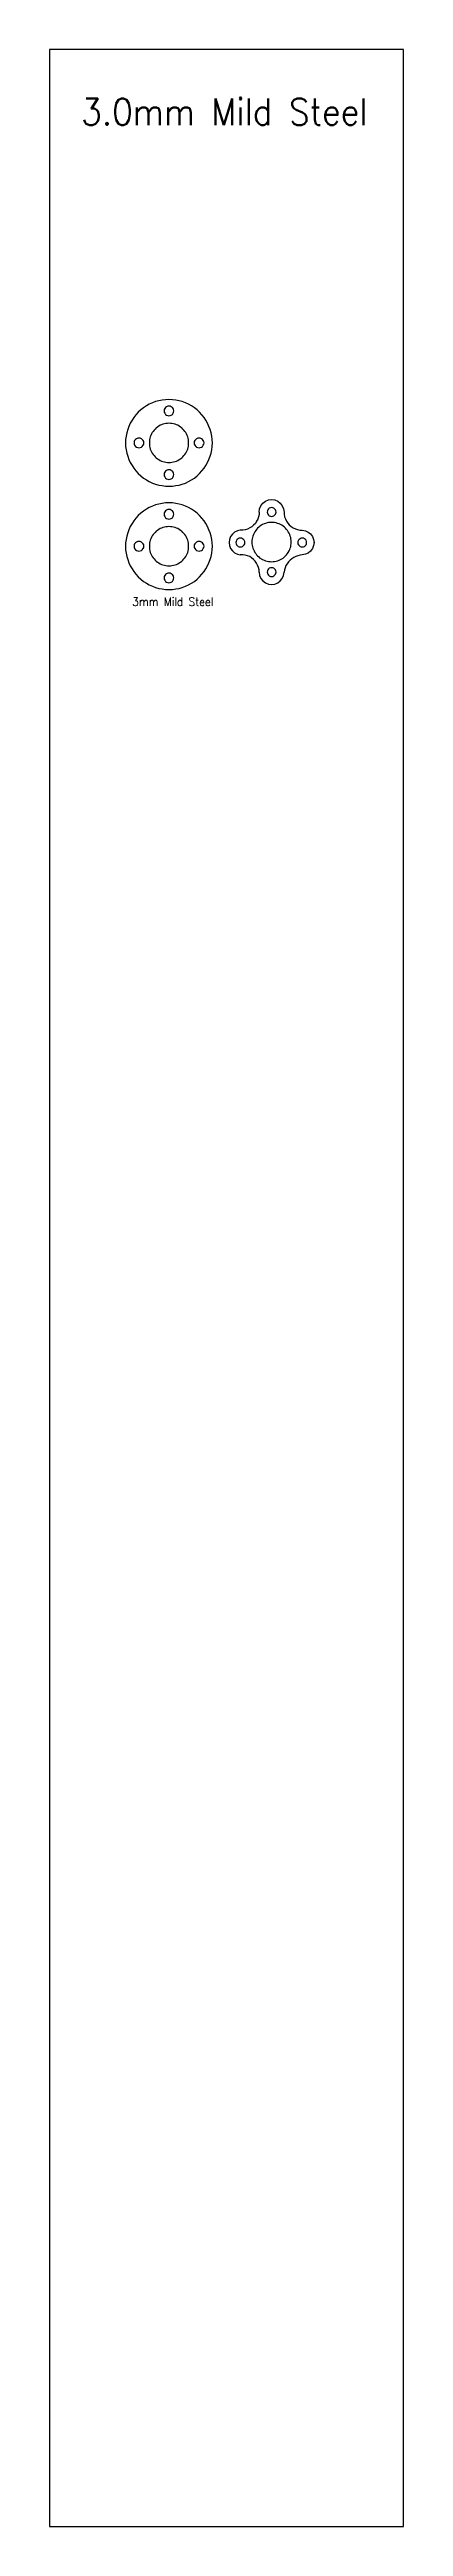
# Model space of a CAD drawing. Header units: millimetres. Extents: x -200 to 3600, y -1100 to 300.
# Drawn here: x 3400 to 3600, y -1100 to 300 of the extents above; entities that cross this region are included whole.
import ezdxf

# ---------------------------------------------------------------- set-up
doc = ezdxf.new("R2010")
doc.units = ezdxf.units.MM
doc.layers.get('0').update_dxf_attribs({"linetype": 'CONTINUOUS', "lineweight": 25, "true_color": 0xffffff})
doc.layers.add('Layer0', color=7, linetype='CONTINUOUS', true_color=0xffffff)
doc.styles.add('textstyle12', font='')
doc.styles.add('textstyle18', font='')
doc.styles.get('textstyle12').set_extended_font_data('Standard')
doc.styles.get('textstyle18').set_extended_font_data('Standard')

msp = doc.modelspace()

# ---------------------------------------------------------------- texts
at = {"char_height": 4.763, "attachment_point": 2}
for s, insert, style in [('\\H14.9679;3.0mm Mild Steel', (3498.8, 272.3), 'textstyle18'), ('3mm Mild Steel', (3469.7, -9.7), 'textstyle12')]:
    msp.add_mtext(s, dxfattribs=dict(at, insert=insert, style=style))

# ---------------------------------------------------------------- linework, layer by layer
for p, q in [((3400, 300), (3400, -1100)), ((3600, 300), (3400, 300)), ((3600, -1100), (3600, 300)), ((3400, -1100), (3600, -1100))]:
    msp.add_line(p, q)
at = {"layer": 'Layer0'}
for p, q in [((3454.7, 98.6), (3453.1, 97.5)), ((3456.3, 99.5), (3454.7, 98.6)), ((3458.1, 100.3), (3456.3, 99.5)), ((3459.9, 101), (3458.1, 100.3)), ((3461.7, 101.5), (3459.9, 101)), ((3463.6, 101.9), (3461.7, 101.5)), ((3465.5, 102.1), (3463.6, 101.9)), ((3467.5, 102.2), (3465.5, 102.1)), ((3466.1, 98.1), (3465.5, 97.7)), ((3466.8, 98.4), (3466.1, 98.1)), ((3467.5, 98.5), (3466.8, 98.4)), ((3469.4, 102.1), (3467.5, 102.2)), ((3468.2, 98.4), (3467.5, 98.5)), ((3468.8, 98.1), (3468.2, 98.4)), ((3469.4, 97.7), (3468.8, 98.1)), ((3471.3, 101.9), (3469.4, 102.1)), ((3473.2, 101.5), (3471.3, 101.9)), ((3475, 101), (3473.2, 101.5)), ((3476.8, 100.3), (3475, 101)), ((3478.6, 99.5), (3476.8, 100.3)), ((3480.3, 98.6), (3478.6, 99.5)), ((3481.9, 97.5), (3480.3, 98.6)), ((3444.2, 85.2), (3443.6, 83.4)), ((3444.8, 87), (3444.2, 85.2)), ((3445.6, 88.8), (3444.8, 87)), ((3446.6, 90.5), (3445.6, 88.8)), ((3447.6, 92.1), (3446.6, 90.5)), ((3448.8, 93.6), (3447.6, 92.1)), ((3450.1, 95), (3448.8, 93.6)), ((3451.6, 96.3), (3450.1, 95)), ((3453.1, 97.5), (3451.6, 96.3)), ((3458.5, 84.2), (3458, 83.5)), ((3459.1, 84.9), (3458.5, 84.2)), ((3459.7, 85.5), (3459.1, 84.9)), ((3460.3, 86.1), (3459.7, 85.5)), ((3461, 86.6), (3460.3, 86.1)), ((3461.7, 87.1), (3461, 86.6)), ((3462.5, 87.6), (3461.7, 87.1)), ((3463.3, 87.9), (3462.5, 87.6)), ((3464.1, 88.2), (3463.3, 87.9)), ((3464.9, 88.5), (3464.1, 88.2)), ((3464.8, 96.5), (3464.7, 95.8)), ((3464.7, 95.8), (3464.8, 95)), ((3465.1, 97.1), (3464.8, 96.5)), ((3464.8, 95), (3465.1, 94.4)), ((3465.8, 88.6), (3464.9, 88.5)), ((3465.5, 97.7), (3465.1, 97.1)), ((3465.1, 94.4), (3465.5, 93.8)), ((3465.5, 93.8), (3466.1, 93.4)), ((3466.6, 88.7), (3465.8, 88.6)), ((3466.1, 93.4), (3466.8, 93.1)), ((3467.5, 88.8), (3466.6, 88.7)), ((3466.8, 93.1), (3467.5, 93)), ((3467.5, 93), (3468.2, 93.1)), ((3468.4, 88.7), (3467.5, 88.8)), ((3468.2, 93.1), (3468.8, 93.4)), ((3469.2, 88.6), (3468.4, 88.7)), ((3468.8, 93.4), (3469.4, 93.8)), ((3470.1, 88.5), (3469.2, 88.6)), ((3469.8, 97.1), (3469.4, 97.7)), ((3469.4, 93.8), (3469.8, 94.4)), ((3470.1, 96.5), (3469.8, 97.1)), ((3469.8, 94.4), (3470.1, 95)), ((3470.2, 95.8), (3470.1, 96.5)), ((3470.1, 95), (3470.2, 95.8)), ((3470.9, 88.2), (3470.1, 88.5)), ((3471.7, 87.9), (3470.9, 88.2)), ((3472.5, 87.6), (3471.7, 87.9)), ((3473.3, 87.1), (3472.5, 87.6)), ((3474, 86.6), (3473.3, 87.1)), ((3474.7, 86.1), (3474, 86.6)), ((3475.3, 85.5), (3474.7, 86.1)), ((3475.9, 84.9), (3475.3, 85.5)), ((3476.5, 84.2), (3475.9, 84.9)), ((3477, 83.5), (3476.5, 84.2)), ((3483.4, 96.3), (3481.9, 97.5)), ((3484.8, 95), (3483.4, 96.3)), ((3486.1, 93.6), (3484.8, 95)), ((3487.3, 92.1), (3486.1, 93.6)), ((3488.4, 90.5), (3487.3, 92.1)), ((3489.3, 88.8), (3488.4, 90.5)), ((3490.1, 87), (3489.3, 88.8)), ((3490.8, 85.2), (3490.1, 87)), ((3491.3, 83.4), (3490.8, 85.2)), ((3443.3, 81.5), (3443, 79.6)), ((3443, 79.6), (3443, 77.7)), ((3443, 77.7), (3443, 75.7)), ((3443, 75.7), (3443.3, 73.8)), ((3443.6, 83.4), (3443.3, 81.5)), ((3443.3, 73.8), (3443.6, 71.9)), ((3443.6, 71.9), (3444.2, 70.1)), ((3444.2, 70.1), (3444.8, 68.3)), ((3448.1, 79), (3447.8, 78.4)), ((3447.8, 78.4), (3447.8, 77.7)), ((3447.8, 77.7), (3447.8, 77)), ((3447.8, 77), (3448.1, 76.3)), ((3448.6, 79.6), (3448.1, 79)), ((3448.1, 76.3), (3448.6, 75.7)), ((3449.1, 80), (3448.6, 79.6)), ((3448.6, 75.7), (3449.1, 75.3)), ((3449.8, 80.3), (3449.1, 80)), ((3449.1, 75.3), (3449.8, 75)), ((3450.5, 80.4), (3449.8, 80.3)), ((3449.8, 75), (3450.5, 74.9)), ((3451.2, 80.3), (3450.5, 80.4)), ((3450.5, 74.9), (3451.2, 75)), ((3451.9, 80), (3451.2, 80.3)), ((3451.2, 75), (3451.9, 75.3)), ((3452.4, 79.6), (3451.9, 80)), ((3451.9, 75.3), (3452.4, 75.7)), ((3452.9, 79), (3452.4, 79.6)), ((3452.4, 75.7), (3452.9, 76.3)), ((3453.2, 78.4), (3452.9, 79)), ((3452.9, 76.3), (3453.2, 77)), ((3453.3, 77.7), (3453.2, 78.4)), ((3453.2, 77), (3453.3, 77.7)), ((3456.5, 79.4), (3456.4, 78.5)), ((3456.4, 78.5), (3456.4, 77.7)), ((3456.4, 77.7), (3456.4, 76.8)), ((3456.4, 76.8), (3456.5, 75.9)), ((3456.7, 80.3), (3456.5, 79.4)), ((3456.5, 75.9), (3456.7, 75.1)), ((3456.9, 81.1), (3456.7, 80.3)), ((3456.7, 75.1), (3456.9, 74.2)), ((3457.2, 81.9), (3456.9, 81.1)), ((3456.9, 74.2), (3457.2, 73.4)), ((3457.6, 82.7), (3457.2, 81.9)), ((3457.2, 73.4), (3457.6, 72.6)), ((3458, 83.5), (3457.6, 82.7)), ((3457.6, 72.6), (3458, 71.9)), ((3458, 71.9), (3458.5, 71.1)), ((3458.5, 71.1), (3459.1, 70.5)), ((3459.1, 70.5), (3459.7, 69.8)), ((3475.3, 69.8), (3475.9, 70.5)), ((3475.9, 70.5), (3476.5, 71.1)), ((3476.5, 71.1), (3477, 71.9)), ((3477.4, 82.7), (3477, 83.5)), ((3477, 71.9), (3477.4, 72.6)), ((3477.8, 81.9), (3477.4, 82.7)), ((3477.4, 72.6), (3477.8, 73.4)), ((3478.1, 81.1), (3477.8, 81.9)), ((3477.8, 73.4), (3478.1, 74.2)), ((3478.3, 80.3), (3478.1, 81.1)), ((3478.1, 74.2), (3478.3, 75.1)), ((3478.5, 79.4), (3478.3, 80.3)), ((3478.3, 75.1), (3478.5, 75.9)), ((3478.6, 78.5), (3478.5, 79.4)), ((3478.5, 75.9), (3478.6, 76.8)), ((3478.6, 77.7), (3478.6, 78.5)), ((3478.6, 76.8), (3478.6, 77.7)), ((3482.1, 79), (3481.8, 78.4)), ((3481.8, 78.4), (3481.8, 77.7)), ((3481.8, 77.7), (3481.8, 77)), ((3481.8, 77), (3482.1, 76.3)), ((3482.6, 79.6), (3482.1, 79)), ((3482.1, 76.3), (3482.6, 75.7)), ((3483.1, 80), (3482.6, 79.6)), ((3482.6, 75.7), (3483.1, 75.3)), ((3483.8, 80.3), (3483.1, 80)), ((3483.1, 75.3), (3483.8, 75)), ((3484.5, 80.4), (3483.8, 80.3)), ((3483.8, 75), (3484.5, 74.9)), ((3485.2, 80.3), (3484.5, 80.4)), ((3484.5, 74.9), (3485.2, 75)), ((3485.9, 80), (3485.2, 80.3)), ((3485.2, 75), (3485.9, 75.3)), ((3486.4, 79.6), (3485.9, 80)), ((3485.9, 75.3), (3486.4, 75.7)), ((3486.9, 79), (3486.4, 79.6)), ((3486.4, 75.7), (3486.9, 76.3)), ((3487.2, 78.4), (3486.9, 79)), ((3486.9, 76.3), (3487.2, 77)), ((3487.3, 77.7), (3487.2, 78.4)), ((3487.2, 77), (3487.3, 77.7)), ((3490.1, 68.3), (3490.8, 70.1)), ((3490.8, 70.1), (3491.3, 71.9)), ((3491.7, 81.5), (3491.3, 83.4)), ((3491.3, 71.9), (3491.7, 73.8)), ((3491.9, 79.6), (3491.7, 81.5)), ((3491.7, 73.8), (3491.9, 75.7)), ((3492, 77.7), (3491.9, 79.6)), ((3491.9, 75.7), (3492, 77.7)), ((3444.8, 68.3), (3445.6, 66.5)), ((3445.6, 66.5), (3446.6, 64.9)), ((3446.6, 64.9), (3447.6, 63.3)), ((3447.6, 63.3), (3448.8, 61.8)), ((3448.8, 61.8), (3450.1, 60.3)), ((3450.1, 60.3), (3451.6, 59)), ((3451.6, 59), (3453.1, 57.8)), ((3453.1, 57.8), (3454.7, 56.8)), ((3454.7, 56.8), (3456.3, 55.8)), ((3459.7, 69.8), (3460.3, 69.2)), ((3460.3, 69.2), (3461, 68.7)), ((3461, 68.7), (3461.7, 68.2)), ((3461.7, 68.2), (3462.5, 67.8)), ((3462.5, 67.8), (3463.3, 67.4)), ((3463.3, 67.4), (3464.1, 67.1)), ((3464.1, 67.1), (3464.9, 66.9)), ((3464.8, 60.5), (3464.7, 59.8)), ((3464.7, 59.8), (3464.8, 59)), ((3465.1, 61.1), (3464.8, 60.5)), ((3464.8, 59), (3465.1, 58.4)), ((3464.9, 66.9), (3465.8, 66.7)), ((3465.5, 61.7), (3465.1, 61.1)), ((3465.1, 58.4), (3465.5, 57.8)), ((3466.1, 62.1), (3465.5, 61.7)), ((3465.5, 57.8), (3466.1, 57.4)), ((3465.8, 66.7), (3466.6, 66.6)), ((3466.8, 62.4), (3466.1, 62.1)), ((3466.1, 57.4), (3466.8, 57.1)), ((3466.6, 66.6), (3467.5, 66.6)), ((3467.5, 62.5), (3466.8, 62.4)), ((3466.8, 57.1), (3467.5, 57)), ((3467.5, 66.6), (3468.4, 66.6)), ((3468.2, 62.4), (3467.5, 62.5)), ((3467.5, 57), (3468.2, 57.1)), ((3468.8, 62.1), (3468.2, 62.4)), ((3468.2, 57.1), (3468.8, 57.4)), ((3468.4, 66.6), (3469.2, 66.7)), ((3469.4, 61.7), (3468.8, 62.1)), ((3468.8, 57.4), (3469.4, 57.8)), ((3469.2, 66.7), (3470.1, 66.9)), ((3469.8, 61.1), (3469.4, 61.7)), ((3469.4, 57.8), (3469.8, 58.4)), ((3470.1, 60.5), (3469.8, 61.1)), ((3469.8, 58.4), (3470.1, 59)), ((3470.1, 66.9), (3470.9, 67.1)), ((3470.2, 59.8), (3470.1, 60.5)), ((3470.1, 59), (3470.2, 59.8)), ((3470.9, 67.1), (3471.7, 67.4)), ((3471.7, 67.4), (3472.5, 67.8)), ((3472.5, 67.8), (3473.3, 68.2)), ((3473.3, 68.2), (3474, 68.7)), ((3474, 68.7), (3474.7, 69.2)), ((3474.7, 69.2), (3475.3, 69.8)), ((3478.6, 55.8), (3480.3, 56.8)), ((3480.3, 56.8), (3481.9, 57.8)), ((3481.9, 57.8), (3483.4, 59)), ((3483.4, 59), (3484.8, 60.3)), ((3484.8, 60.3), (3486.1, 61.8)), ((3486.1, 61.8), (3487.3, 63.3)), ((3487.3, 63.3), (3488.4, 64.9)), ((3488.4, 64.9), (3489.3, 66.5)), ((3489.3, 66.5), (3490.1, 68.3)), ((3456.3, 55.8), (3458.1, 55)), ((3458.1, 55), (3459.9, 54.4)), ((3459.9, 42.6), (3458.1, 41.9)), ((3459.9, 54.4), (3461.7, 53.8)), ((3461.7, 43.1), (3459.9, 42.6)), ((3461.7, 53.8), (3463.6, 53.5)), ((3463.6, 43.5), (3461.7, 43.1)), ((3463.6, 53.5), (3465.5, 53.2)), ((3465.5, 43.7), (3463.6, 43.5)), ((3465.5, 53.2), (3467.5, 53.2)), ((3467.5, 43.8), (3465.5, 43.7)), ((3467.5, 53.2), (3469.4, 53.2)), ((3469.4, 43.7), (3467.5, 43.8)), ((3469.4, 53.2), (3471.3, 53.5)), ((3471.3, 43.5), (3469.4, 43.7)), ((3471.3, 53.5), (3473.2, 53.8)), ((3473.2, 43.1), (3471.3, 43.5)), ((3473.2, 53.8), (3475, 54.4)), ((3475, 42.6), (3473.2, 43.1)), ((3475, 54.4), (3476.8, 55)), ((3476.8, 41.9), (3475, 42.6)), ((3476.8, 55), (3478.6, 55.8)), ((3518.7, 40.4), (3519.4, 42.1)), ((3519.4, 42.1), (3520.5, 43.6)), ((3520.5, 43.6), (3522, 44.7)), ((3522, 44.7), (3523.7, 45.4)), ((3523.7, 45.4), (3525.5, 45.6)), ((3525.5, 45.6), (3527.3, 45.4)), ((3527.3, 45.4), (3529, 44.7)), ((3529, 44.7), (3530.4, 43.6)), ((3530.4, 43.6), (3531.5, 42.1)), ((3531.5, 42.1), (3532.2, 40.4)), ((3444.8, 28.6), (3444.2, 26.8)), ((3445.6, 30.4), (3444.8, 28.6)), ((3446.6, 32.1), (3445.6, 30.4)), ((3447.6, 33.7), (3446.6, 32.1)), ((3448.8, 35.2), (3447.6, 33.7)), ((3450.1, 36.6), (3448.8, 35.2)), ((3451.6, 37.9), (3450.1, 36.6)), ((3453.1, 39.1), (3451.6, 37.9)), ((3454.7, 40.2), (3453.1, 39.1)), ((3456.3, 41.1), (3454.7, 40.2)), ((3458.1, 41.9), (3456.3, 41.1)), ((3461, 28.2), (3460.3, 27.7)), ((3461.7, 28.7), (3461, 28.2)), ((3462.5, 29.2), (3461.7, 28.7)), ((3463.3, 29.5), (3462.5, 29.2)), ((3464.1, 29.8), (3463.3, 29.5)), ((3464.9, 30.1), (3464.1, 29.8)), ((3464.8, 38.1), (3464.7, 37.4)), ((3464.7, 37.4), (3464.8, 36.6)), ((3465.1, 38.7), (3464.8, 38.1)), ((3464.8, 36.6), (3465.1, 36)), ((3465.8, 30.2), (3464.9, 30.1)), ((3465.5, 39.3), (3465.1, 38.7)), ((3465.1, 36), (3465.5, 35.4)), ((3466.1, 39.7), (3465.5, 39.3)), ((3465.5, 35.4), (3466.1, 35)), ((3466.6, 30.3), (3465.8, 30.2)), ((3466.8, 40), (3466.1, 39.7)), ((3466.1, 35), (3466.8, 34.7)), ((3467.5, 30.4), (3466.6, 30.3)), ((3467.5, 40.1), (3466.8, 40)), ((3466.8, 34.7), (3467.5, 34.6)), ((3468.2, 40), (3467.5, 40.1)), ((3467.5, 34.6), (3468.2, 34.7)), ((3468.4, 30.3), (3467.5, 30.4)), ((3468.8, 39.7), (3468.2, 40)), ((3468.2, 34.7), (3468.8, 35)), ((3469.2, 30.2), (3468.4, 30.3)), ((3469.4, 39.3), (3468.8, 39.7)), ((3468.8, 35), (3469.4, 35.4)), ((3470.1, 30.1), (3469.2, 30.2)), ((3469.8, 38.7), (3469.4, 39.3)), ((3469.4, 35.4), (3469.8, 36)), ((3470.1, 38.1), (3469.8, 38.7)), ((3469.8, 36), (3470.1, 36.6)), ((3470.2, 37.4), (3470.1, 38.1)), ((3470.1, 36.6), (3470.2, 37.4)), ((3470.9, 29.8), (3470.1, 30.1)), ((3471.7, 29.5), (3470.9, 29.8)), ((3472.5, 29.2), (3471.7, 29.5)), ((3473.3, 28.7), (3472.5, 29.2)), ((3474, 28.2), (3473.3, 28.7)), ((3474.7, 27.7), (3474, 28.2)), ((3478.6, 41.1), (3476.8, 41.9)), ((3480.3, 40.2), (3478.6, 41.1)), ((3481.9, 39.1), (3480.3, 40.2)), ((3483.4, 37.9), (3481.9, 39.1)), ((3484.8, 36.6), (3483.4, 37.9)), ((3486.1, 35.2), (3484.8, 36.6)), ((3487.3, 33.7), (3486.1, 35.2)), ((3488.4, 32.1), (3487.3, 33.7)), ((3489.3, 30.4), (3488.4, 32.1)), ((3490.1, 28.6), (3489.3, 30.4)), ((3490.8, 26.8), (3490.1, 28.6)), ((3507.8, 28.4), (3506.2, 28)), ((3509.2, 28.4), (3507.8, 28.4)), ((3510.6, 28.6), (3509.2, 28.4)), ((3511.9, 29), (3510.6, 28.6)), ((3513.1, 29.6), (3511.9, 29)), ((3514.3, 30.3), (3513.1, 29.6)), ((3515.3, 31.2), (3514.3, 30.3)), ((3516.3, 32.2), (3515.3, 31.2)), ((3516.5, 28.1), (3516, 27.4)), ((3517, 33.4), (3516.3, 32.2)), ((3517, 28.8), (3516.5, 28.1)), ((3517.7, 34.6), (3517, 33.4)), ((3517.6, 29.5), (3517, 28.8)), ((3518.3, 30.1), (3517.6, 29.5)), ((3518.1, 35.9), (3517.7, 34.6)), ((3518.4, 37.2), (3518.1, 35.9)), ((3518.9, 30.6), (3518.3, 30.1)), ((3518.5, 38.6), (3518.4, 37.2)), ((3518.5, 38.6), (3518.7, 40.4)), ((3519.7, 31.1), (3518.9, 30.6)), ((3520.4, 31.5), (3519.7, 31.1)), ((3521.2, 31.9), (3520.4, 31.5)), ((3522, 32.2), (3521.2, 31.9)), ((3522.9, 32.4), (3522, 32.2)), ((3523.7, 32.6), (3522.9, 32.4)), ((3523.1, 39.3), (3523, 38.6)), ((3523, 38.6), (3523.1, 38)), ((3523.3, 39.9), (3523.1, 39.3)), ((3523.1, 38), (3523.3, 37.4)), ((3523.7, 40.4), (3523.3, 39.9)), ((3523.3, 37.4), (3523.7, 36.9)), ((3524.2, 40.8), (3523.7, 40.4)), ((3523.7, 36.9), (3524.2, 36.5)), ((3524.6, 32.7), (3523.7, 32.6)), ((3524.8, 41), (3524.2, 40.8)), ((3524.2, 36.5), (3524.8, 36.2)), ((3525.5, 32.7), (3524.6, 32.7)), ((3525.5, 41.1), (3524.8, 41)), ((3524.8, 36.2), (3525.5, 36.1)), ((3526.1, 41), (3525.5, 41.1)), ((3525.5, 36.1), (3526.1, 36.2)), ((3526.3, 32.7), (3525.5, 32.7)), ((3526.7, 40.8), (3526.1, 41)), ((3526.1, 36.2), (3526.7, 36.5)), ((3527.2, 32.6), (3526.3, 32.7)), ((3527.2, 40.4), (3526.7, 40.8)), ((3526.7, 36.5), (3527.2, 36.9)), ((3527.6, 39.9), (3527.2, 40.4)), ((3527.2, 36.9), (3527.6, 37.4)), ((3528.1, 32.4), (3527.2, 32.6)), ((3527.9, 39.3), (3527.6, 39.9)), ((3527.6, 37.4), (3527.9, 38)), ((3528, 38.6), (3527.9, 39.3)), ((3527.9, 38), (3528, 38.6)), ((3528.9, 32.2), (3528.1, 32.4)), ((3529.7, 31.9), (3528.9, 32.2)), ((3530.5, 31.5), (3529.7, 31.9)), ((3531.3, 31.1), (3530.5, 31.5)), ((3532, 30.6), (3531.3, 31.1)), ((3532.7, 30.1), (3532, 30.6)), ((3532.2, 40.4), (3532.5, 38.6)), ((3532.5, 38.6), (3532.6, 37.3)), ((3532.6, 37.3), (3532.8, 35.9)), ((3533.3, 29.5), (3532.7, 30.1)), ((3532.8, 35.9), (3533.3, 34.7)), ((3533.3, 34.7), (3533.9, 33.5)), ((3533.9, 28.8), (3533.3, 29.5)), ((3533.9, 33.5), (3534.6, 32.3)), ((3534.4, 28.1), (3533.9, 28.8)), ((3534.9, 27.4), (3534.4, 28.1)), ((3534.6, 32.3), (3535.5, 31.3)), ((3535.5, 31.3), (3536.5, 30.4)), ((3536.5, 30.4), (3537.7, 29.7)), ((3537.7, 29.7), (3538.9, 29.1)), ((3538.9, 29.1), (3540.2, 28.7)), ((3540.2, 28.7), (3541.5, 28.4)), ((3541.5, 28.4), (3542.8, 28.4)), ((3542.8, 28.4), (3544.6, 28)), ((3544.6, 28), (3546.2, 27.3)), ((3443.3, 23.1), (3443, 21.2)), ((3443, 21.2), (3443, 19.3)), ((3443, 19.3), (3443, 17.3)), ((3443, 17.3), (3443.3, 15.4)), ((3443.6, 25), (3443.3, 23.1)), ((3443.3, 15.4), (3443.6, 13.5)), ((3444.2, 26.8), (3443.6, 25)), ((3448.1, 20.6), (3447.8, 20)), ((3447.8, 20), (3447.8, 19.3)), ((3447.8, 19.3), (3447.8, 18.6)), ((3447.8, 18.6), (3448.1, 17.9)), ((3448.6, 21.2), (3448.1, 20.6)), ((3448.1, 17.9), (3448.6, 17.3)), ((3449.1, 21.6), (3448.6, 21.2)), ((3448.6, 17.3), (3449.1, 16.9)), ((3449.8, 21.9), (3449.1, 21.6)), ((3449.1, 16.9), (3449.8, 16.6)), ((3450.5, 22), (3449.8, 21.9)), ((3449.8, 16.6), (3450.5, 16.5)), ((3451.2, 21.9), (3450.5, 22)), ((3450.5, 16.5), (3451.2, 16.6)), ((3451.9, 21.6), (3451.2, 21.9)), ((3451.2, 16.6), (3451.9, 16.9)), ((3452.4, 21.2), (3451.9, 21.6)), ((3451.9, 16.9), (3452.4, 17.3)), ((3452.9, 20.6), (3452.4, 21.2)), ((3452.4, 17.3), (3452.9, 17.9)), ((3453.2, 20), (3452.9, 20.6)), ((3452.9, 17.9), (3453.2, 18.6)), ((3453.3, 19.3), (3453.2, 20)), ((3453.2, 18.6), (3453.3, 19.3)), ((3456.5, 21), (3456.4, 20.1)), ((3456.4, 20.1), (3456.4, 19.3)), ((3456.4, 19.3), (3456.4, 18.4)), ((3456.4, 18.4), (3456.5, 17.5)), ((3456.7, 21.9), (3456.5, 21)), ((3456.5, 17.5), (3456.7, 16.7)), ((3456.9, 22.7), (3456.7, 21.9)), ((3456.7, 16.7), (3456.9, 15.8)), ((3457.2, 23.5), (3456.9, 22.7)), ((3456.9, 15.8), (3457.2, 15)), ((3457.6, 24.3), (3457.2, 23.5)), ((3457.2, 15), (3457.6, 14.2)), ((3458, 25.1), (3457.6, 24.3)), ((3457.6, 14.2), (3458, 13.5)), ((3458.5, 25.8), (3458, 25.1)), ((3459.1, 26.5), (3458.5, 25.8)), ((3459.7, 27.1), (3459.1, 26.5)), ((3460.3, 27.7), (3459.7, 27.1)), ((3475.3, 27.1), (3474.7, 27.7)), ((3475.9, 26.5), (3475.3, 27.1)), ((3476.5, 25.8), (3475.9, 26.5)), ((3477, 25.1), (3476.5, 25.8)), ((3477.4, 24.3), (3477, 25.1)), ((3477, 13.5), (3477.4, 14.2)), ((3477.8, 23.5), (3477.4, 24.3)), ((3477.4, 14.2), (3477.8, 15)), ((3478.1, 22.7), (3477.8, 23.5)), ((3477.8, 15), (3478.1, 15.8)), ((3478.3, 21.9), (3478.1, 22.7)), ((3478.1, 15.8), (3478.3, 16.7)), ((3478.5, 21), (3478.3, 21.9)), ((3478.3, 16.7), (3478.5, 17.5)), ((3478.6, 20.1), (3478.5, 21)), ((3478.5, 17.5), (3478.6, 18.4)), ((3478.6, 19.3), (3478.6, 20.1)), ((3478.6, 18.4), (3478.6, 19.3)), ((3482.1, 20.6), (3481.8, 20)), ((3481.8, 20), (3481.8, 19.3)), ((3481.8, 19.3), (3481.8, 18.6)), ((3481.8, 18.6), (3482.1, 17.9)), ((3482.6, 21.2), (3482.1, 20.6)), ((3482.1, 17.9), (3482.6, 17.3)), ((3483.1, 21.6), (3482.6, 21.2)), ((3482.6, 17.3), (3483.1, 16.9)), ((3483.8, 21.9), (3483.1, 21.6)), ((3483.1, 16.9), (3483.8, 16.6)), ((3484.5, 22), (3483.8, 21.9)), ((3483.8, 16.6), (3484.5, 16.5)), ((3485.2, 21.9), (3484.5, 22)), ((3484.5, 16.5), (3485.2, 16.6)), ((3485.9, 21.6), (3485.2, 21.9)), ((3485.2, 16.6), (3485.9, 16.9)), ((3486.4, 21.2), (3485.9, 21.6)), ((3485.9, 16.9), (3486.4, 17.3)), ((3486.9, 20.6), (3486.4, 21.2)), ((3486.4, 17.3), (3486.9, 17.9)), ((3487.2, 20), (3486.9, 20.6)), ((3486.9, 17.9), (3487.2, 18.6)), ((3487.3, 19.3), (3487.2, 20)), ((3487.2, 18.6), (3487.3, 19.3)), ((3491.3, 25), (3490.8, 26.8)), ((3491.7, 23.1), (3491.3, 25)), ((3491.3, 13.5), (3491.7, 15.4)), ((3491.9, 21.2), (3491.7, 23.1)), ((3491.7, 15.4), (3491.9, 17.3)), ((3492, 19.3), (3491.9, 21.2)), ((3491.9, 17.3), (3492, 19.3)), ((3501.7, 23.1), (3501.5, 21.4)), ((3501.5, 21.6), (3501.5, 21.4)), ((3501.5, 21.4), (3501.7, 19.6)), ((3502.3, 24.7), (3501.7, 23.1)), ((3501.7, 19.6), (3502.3, 18)), ((3503.3, 26.1), (3502.3, 24.7)), ((3502.3, 18), (3503.3, 16.6)), ((3504.6, 27.2), (3503.3, 26.1)), ((3503.3, 16.6), (3504.6, 15.5)), ((3506.2, 28), (3504.6, 27.2)), ((3504.6, 15.5), (3506.2, 14.7)), ((3505.4, 22), (3505.3, 21.4)), ((3505.3, 21.4), (3505.4, 20.7)), ((3505.7, 22.6), (3505.4, 22)), ((3505.4, 20.7), (3505.7, 20.1)), ((3506.1, 23.1), (3505.7, 22.6)), ((3505.7, 20.1), (3506.1, 19.6)), ((3506.6, 23.5), (3506.1, 23.1)), ((3506.1, 19.6), (3506.6, 19.2)), ((3506.2, 14.7), (3507.8, 14.4)), ((3507.2, 23.8), (3506.6, 23.5)), ((3506.6, 19.2), (3507.2, 18.9)), ((3507.8, 23.9), (3507.2, 23.8)), ((3507.2, 18.9), (3507.8, 18.9)), ((3508.5, 23.8), (3507.8, 23.9)), ((3507.8, 18.9), (3508.5, 18.9)), ((3509.2, 14.4), (3507.8, 14.4)), ((3509.1, 23.5), (3508.5, 23.8)), ((3508.5, 18.9), (3509.1, 19.2)), ((3509.6, 23.1), (3509.1, 23.5)), ((3509.1, 19.2), (3509.6, 19.6)), ((3510.5, 14.2), (3509.2, 14.4)), ((3510, 22.6), (3509.6, 23.1)), ((3509.6, 19.6), (3510, 20.1)), ((3510.3, 22), (3510, 22.6)), ((3510, 20.1), (3510.3, 20.7)), ((3510.3, 21.4), (3510.3, 22)), ((3510.3, 20.7), (3510.3, 21.4)), ((3511.8, 13.9), (3510.5, 14.2)), ((3514.5, 23.4), (3514.4, 22.5)), ((3514.4, 22.5), (3514.4, 21.6)), ((3514.4, 21.6), (3514.4, 20.7)), ((3514.4, 20.7), (3514.5, 19.9)), ((3514.7, 24.2), (3514.5, 23.4)), ((3514.5, 19.9), (3514.7, 19)), ((3514.9, 25), (3514.7, 24.2)), ((3514.7, 19), (3514.9, 18.2)), ((3515.2, 25.9), (3514.9, 25)), ((3514.9, 18.2), (3515.2, 17.4)), ((3515.6, 26.7), (3515.2, 25.9)), ((3515.2, 17.4), (3515.6, 16.6)), ((3516, 27.4), (3515.6, 26.7)), ((3515.6, 16.6), (3516, 15.8)), ((3516, 15.8), (3516.5, 15.1)), ((3516.5, 15.1), (3517, 14.4)), ((3517, 14.4), (3517.6, 13.8)), ((3533.3, 13.8), (3533.9, 14.4)), ((3533.9, 14.4), (3534.4, 15.1)), ((3534.4, 15.1), (3534.9, 15.8)), ((3535.4, 26.7), (3534.9, 27.4)), ((3534.9, 15.8), (3535.4, 16.6)), ((3535.7, 25.9), (3535.4, 26.7)), ((3535.4, 16.6), (3535.7, 17.4)), ((3536, 25), (3535.7, 25.9)), ((3535.7, 17.4), (3536, 18.2)), ((3536.3, 24.2), (3536, 25)), ((3536, 18.2), (3536.3, 19)), ((3536.4, 23.4), (3536.3, 24.2)), ((3536.3, 19), (3536.4, 19.9)), ((3536.5, 22.5), (3536.4, 23.4)), ((3536.4, 19.9), (3536.5, 20.7)), ((3536.6, 21.6), (3536.5, 22.5)), ((3536.5, 20.7), (3536.6, 21.6)), ((3540.4, 22), (3540.3, 21.4)), ((3540.3, 21.4), (3540.4, 20.7)), ((3541.6, 14.2), (3540.3, 13.9)), ((3540.7, 22.6), (3540.4, 22)), ((3540.4, 20.7), (3540.7, 20.1)), ((3541.1, 23.1), (3540.7, 22.6)), ((3540.7, 20.1), (3541.1, 19.6)), ((3541.6, 23.5), (3541.1, 23.1)), ((3541.1, 19.6), (3541.6, 19.2)), ((3542.2, 23.8), (3541.6, 23.5)), ((3541.6, 19.2), (3542.2, 18.9)), ((3542.8, 14.4), (3541.6, 14.2)), ((3542.8, 23.9), (3542.2, 23.8)), ((3542.2, 18.9), (3542.8, 18.9)), ((3543.5, 23.8), (3542.8, 23.9)), ((3542.8, 18.9), (3543.5, 18.9)), ((3544.6, 14.7), (3542.8, 14.4)), ((3544.1, 23.5), (3543.5, 23.8)), ((3543.5, 18.9), (3544.1, 19.2)), ((3544.6, 23.1), (3544.1, 23.5)), ((3544.1, 19.2), (3544.6, 19.6)), ((3545, 22.6), (3544.6, 23.1)), ((3544.6, 19.6), (3545, 20.1)), ((3546.2, 15.4), (3544.6, 14.7)), ((3545.3, 22), (3545, 22.6)), ((3545, 20.1), (3545.3, 20.7)), ((3545.3, 21.4), (3545.3, 22)), ((3545.3, 20.7), (3545.3, 21.4)), ((3546.2, 27.3), (3547.5, 26.2)), ((3547.5, 16.5), (3546.2, 15.4)), ((3547.5, 26.2), (3548.6, 24.7)), ((3548.6, 18), (3547.5, 16.5)), ((3548.6, 24.7), (3549.2, 23.1)), ((3549.2, 19.6), (3548.6, 18)), ((3549.2, 23.1), (3549.5, 21.4)), ((3549.5, 21.4), (3549.2, 19.6)), ((3549.5, 21.4), (3549.5, 21.6)), ((3443.6, 13.5), (3444.2, 11.7)), ((3444.2, 11.7), (3444.8, 9.9)), ((3444.8, 9.9), (3445.6, 8.1)), ((3445.6, 8.1), (3446.6, 6.5)), ((3446.6, 6.5), (3447.6, 4.9)), ((3447.6, 4.9), (3448.8, 3.4)), ((3448.8, 3.4), (3450.1, 1.9)), ((3450.1, 1.9), (3451.6, 0.6)), ((3451.6, 0.6), (3453.1, -0.6)), ((3458, 13.5), (3458.5, 12.7)), ((3458.5, 12.7), (3459.1, 12.1)), ((3459.1, 12.1), (3459.7, 11.4)), ((3459.7, 11.4), (3460.3, 10.8)), ((3460.3, 10.8), (3461, 10.3)), ((3461, 10.3), (3461.7, 9.8)), ((3461.7, 9.8), (3462.5, 9.4)), ((3462.5, 9.4), (3463.3, 9)), ((3463.3, 9), (3464.1, 8.7)), ((3464.1, 8.7), (3464.9, 8.5)), ((3464.8, 2.1), (3464.7, 1.4)), ((3464.7, 1.4), (3464.8, 0.6)), ((3465.1, 2.7), (3464.8, 2.1)), ((3464.8, 0.6), (3465.1, 0)), ((3464.9, 8.5), (3465.8, 8.3)), ((3465.5, 3.3), (3465.1, 2.7)), ((3466.1, 3.7), (3465.5, 3.3)), ((3465.8, 8.3), (3466.6, 8.2)), ((3466.8, 4), (3466.1, 3.7)), ((3466.6, 8.2), (3467.5, 8.2)), ((3467.5, 4.1), (3466.8, 4)), ((3467.5, 8.2), (3468.4, 8.2)), ((3468.2, 4), (3467.5, 4.1)), ((3468.8, 3.7), (3468.2, 4)), ((3468.4, 8.2), (3469.2, 8.3)), ((3469.4, 3.3), (3468.8, 3.7)), ((3469.2, 8.3), (3470.1, 8.5)), ((3469.8, 2.7), (3469.4, 3.3)), ((3470.1, 2.1), (3469.8, 2.7)), ((3469.8, 0), (3470.1, 0.6)), ((3470.1, 8.5), (3470.9, 8.7)), ((3470.2, 1.4), (3470.1, 2.1)), ((3470.1, 0.6), (3470.2, 1.4)), ((3470.9, 8.7), (3471.7, 9)), ((3471.7, 9), (3472.5, 9.4)), ((3472.5, 9.4), (3473.3, 9.8)), ((3473.3, 9.8), (3474, 10.3)), ((3474, 10.3), (3474.7, 10.8)), ((3474.7, 10.8), (3475.3, 11.4)), ((3475.3, 11.4), (3475.9, 12.1)), ((3475.9, 12.1), (3476.5, 12.7)), ((3476.5, 12.7), (3477, 13.5)), ((3481.9, -0.6), (3483.4, 0.6)), ((3483.4, 0.6), (3484.8, 1.9)), ((3484.8, 1.9), (3486.1, 3.4)), ((3486.1, 3.4), (3487.3, 4.9)), ((3487.3, 4.9), (3488.4, 6.5)), ((3488.4, 6.5), (3489.3, 8.1)), ((3489.3, 8.1), (3490.1, 9.9)), ((3490.1, 9.9), (3490.8, 11.7)), ((3490.8, 11.7), (3491.3, 13.5)), ((3513.1, 13.4), (3511.8, 13.9)), ((3514.2, 12.7), (3513.1, 13.4)), ((3515.3, 11.8), (3514.2, 12.7)), ((3516.2, 10.8), (3515.3, 11.8)), ((3517, 9.7), (3516.2, 10.8)), ((3517.6, 8.6), (3517, 9.7)), ((3517.6, 13.8), (3518.3, 13.2)), ((3518.1, 7.3), (3517.6, 8.6)), ((3518.4, 6), (3518.1, 7.3)), ((3518.3, 13.2), (3518.9, 12.6)), ((3518.5, 4.6), (3518.4, 6)), ((3518.5, 4.6), (3518.7, 2.8)), ((3518.7, 2.8), (3519.4, 1.1)), ((3518.9, 12.6), (3519.7, 12.2)), ((3519.4, 1.1), (3520.5, -0.3)), ((3519.7, 12.2), (3520.4, 11.7)), ((3520.4, 11.7), (3521.2, 11.4)), ((3521.2, 11.4), (3522, 11.1)), ((3522, 11.1), (3522.9, 10.8)), ((3522.9, 10.8), (3523.7, 10.7)), ((3523.1, 5.3), (3523, 4.6)), ((3523, 4.6), (3523.1, 4)), ((3523.3, 5.9), (3523.1, 5.3)), ((3523.1, 4), (3523.3, 3.4)), ((3523.7, 6.4), (3523.3, 5.9)), ((3523.3, 3.4), (3523.7, 2.9)), ((3523.7, 10.7), (3524.6, 10.6)), ((3524.2, 6.8), (3523.7, 6.4)), ((3523.7, 2.9), (3524.2, 2.5)), ((3524.8, 7), (3524.2, 6.8)), ((3524.2, 2.5), (3524.8, 2.2)), ((3524.6, 10.6), (3525.5, 10.5)), ((3525.5, 7.1), (3524.8, 7)), ((3524.8, 2.2), (3525.5, 2.1)), ((3525.5, 10.5), (3526.3, 10.6)), ((3526.1, 7), (3525.5, 7.1)), ((3525.5, 2.1), (3526.1, 2.2)), ((3526.7, 6.8), (3526.1, 7)), ((3526.1, 2.2), (3526.7, 2.5)), ((3526.3, 10.6), (3527.2, 10.7)), ((3527.2, 6.4), (3526.7, 6.8)), ((3526.7, 2.5), (3527.2, 2.9)), ((3527.2, 10.7), (3528.1, 10.8)), ((3527.6, 5.9), (3527.2, 6.4)), ((3527.2, 2.9), (3527.6, 3.4)), ((3527.9, 5.3), (3527.6, 5.9)), ((3527.6, 3.4), (3527.9, 4)), ((3528, 4.6), (3527.9, 5.3)), ((3527.9, 4), (3528, 4.6)), ((3528.1, 10.8), (3528.9, 11.1)), ((3528.9, 11.1), (3529.7, 11.4)), ((3529.7, 11.4), (3530.5, 11.7)), ((3530.4, -0.3), (3531.5, 1.1)), ((3530.5, 11.7), (3531.3, 12.2)), ((3531.3, 12.2), (3532, 12.6)), ((3531.5, 1.1), (3532.2, 2.8)), ((3532, 12.6), (3532.7, 13.2)), ((3532.2, 2.8), (3532.5, 4.6)), ((3532.7, 5.9), (3532.5, 4.6)), ((3532.7, 13.2), (3533.3, 13.8)), ((3533.1, 7.1), (3532.7, 5.9)), ((3533.6, 8.3), (3533.1, 7.1)), ((3534.2, 9.4), (3533.6, 8.3)), ((3535, 10.4), (3534.2, 9.4)), ((3535.9, 11.4), (3535, 10.4)), ((3536.9, 12.2), (3535.9, 11.4)), ((3538, 12.9), (3536.9, 12.2)), ((3539.1, 13.5), (3538, 12.9)), ((3540.3, 13.9), (3539.1, 13.5)), ((3453.1, -0.6), (3454.7, -1.6)), ((3454.7, -1.6), (3456.3, -2.6)), ((3456.3, -2.6), (3458.1, -3.4)), ((3458.1, -3.4), (3459.9, -4)), ((3459.9, -4), (3461.7, -4.6)), ((3461.7, -4.6), (3463.6, -4.9)), ((3463.6, -4.9), (3465.5, -5.2)), ((3465.1, 0), (3465.5, -0.6)), ((3465.5, -0.6), (3466.1, -1)), ((3465.5, -5.2), (3467.5, -5.2)), ((3466.1, -1), (3466.8, -1.3)), ((3466.8, -1.3), (3467.5, -1.4)), ((3467.5, -1.4), (3468.2, -1.3)), ((3467.5, -5.2), (3469.4, -5.2)), ((3468.2, -1.3), (3468.8, -1)), ((3468.8, -1), (3469.4, -0.6)), ((3469.4, -0.6), (3469.8, 0)), ((3469.4, -5.2), (3471.3, -4.9)), ((3471.3, -4.9), (3473.2, -4.6)), ((3473.2, -4.6), (3475, -4)), ((3475, -4), (3476.8, -3.4)), ((3476.8, -3.4), (3478.6, -2.6)), ((3478.6, -2.6), (3480.3, -1.6)), ((3480.3, -1.6), (3481.9, -0.6)), ((3520.5, -0.3), (3522, -1.4)), ((3522, -1.4), (3523.7, -2.1)), ((3523.7, -2.1), (3525.5, -2.4)), ((3525.5, -2.4), (3527.3, -2.1)), ((3527.3, -2.1), (3529, -1.4)), ((3529, -1.4), (3530.4, -0.3))]:
    msp.add_line(p, q, dxfattribs=at)

msp.set_redraw_order([(e.dxf.handle, doc.entitydb.next_handle()) for e in msp.query("TEXT MTEXT ATTDEF DIMENSION ARC_DIMENSION")])  # texts and dimensions are drawn at this point

doc.saveas('drawing.dxf')
